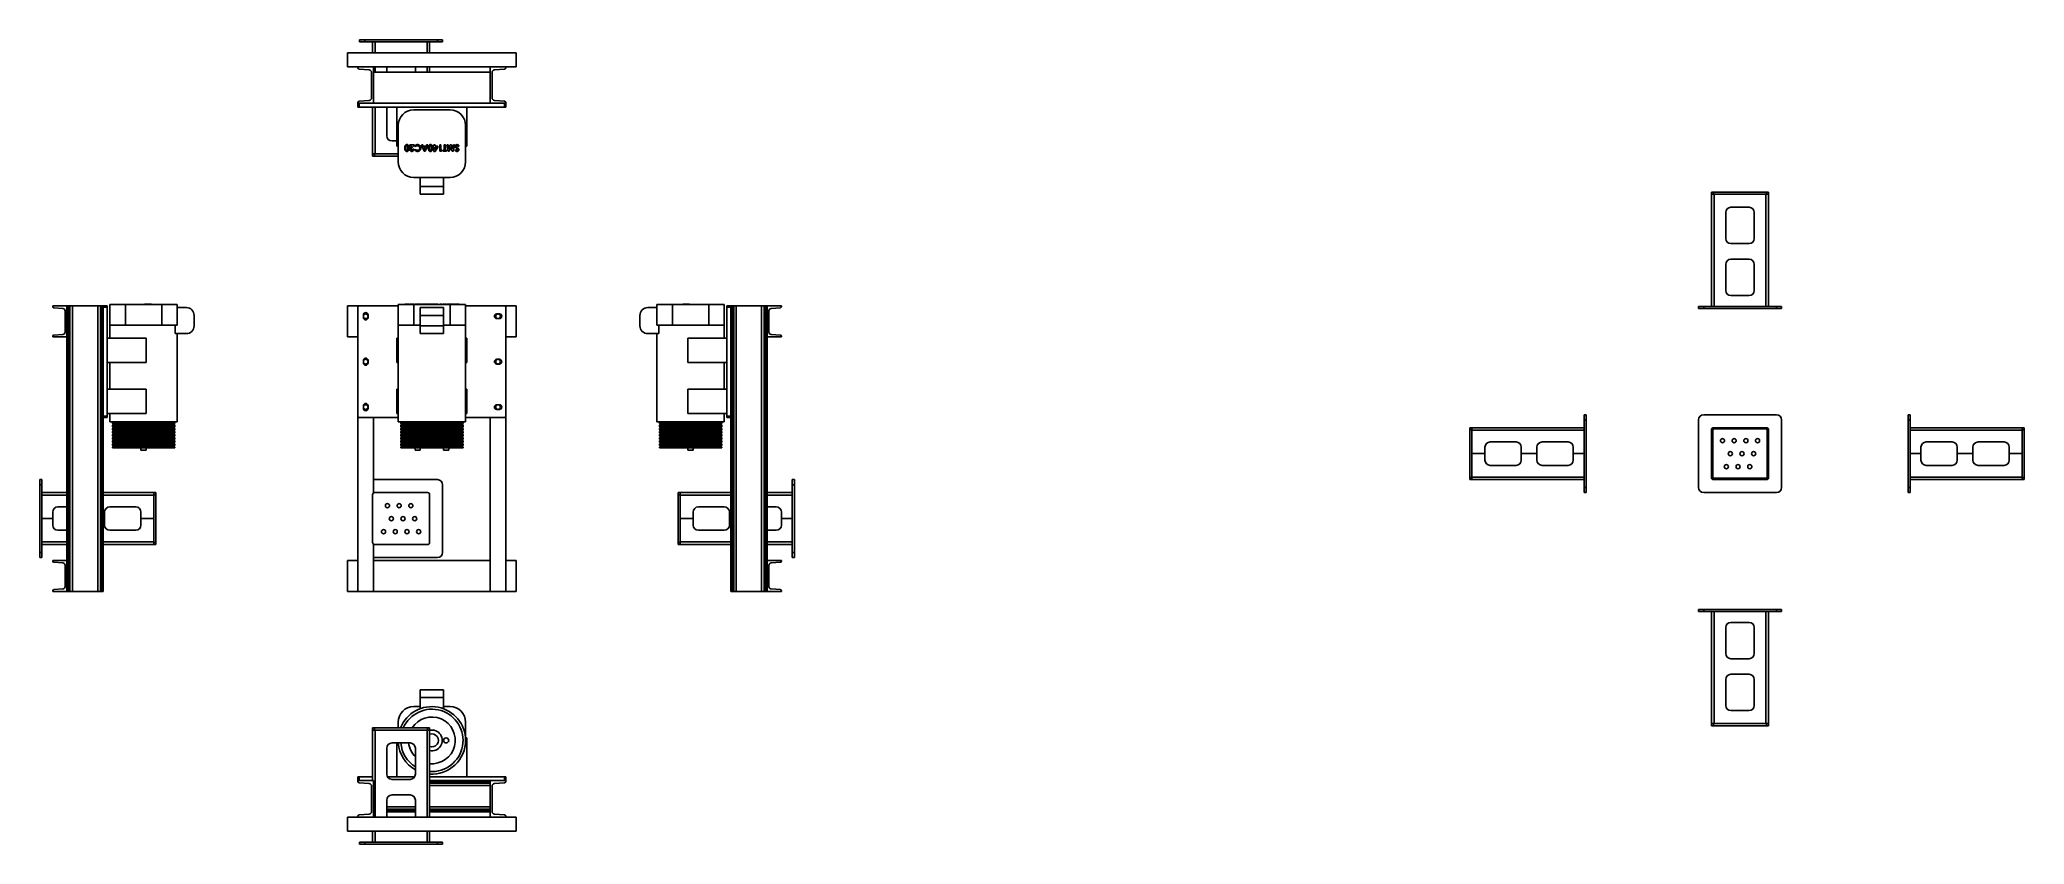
# Model space of a CAD drawing. Header units: millimetres. Extents: x -1154 to 6491, y -1176 to 1922.
import ezdxf

# ---------------------------------------------------------------- set-up
doc = ezdxf.new("R2010")
doc.units = ezdxf.units.MM

msp = doc.modelspace()

# ---------------------------------------------------------------- linework, layer by layer
at = {"color": 7, "linetype": 'Continuous', "lineweight": 25}
for p, q in [((78, 1914.2), (78, 1922.2)), ((78, 1922.2), (98, 1922.2)), ((98, 1914.2), (78, 1914.2)), ((98, 1922.2), (98, 1914.2)), ((98, 1922.2), (378, 1922.2)), ((98, 1914.2), (378, 1914.2)), ((128, 1872.2), (128, 1914.2)), ((348, 1914.2), (348, 1872.2)), ((378, 1914.2), (378, 1922.2)), ((378, 1922.2), (398, 1922.2)), ((398, 1914.2), (378, 1914.2)), ((398, 1922.2), (398, 1914.2)), ((31.6, 1817.2), (31.6, 1872.2)), ((31.6, 1872.2), (681.6, 1872.2)), ((681.6, 1817.2), (681.6, 1872.2)), ((31.6, 1817.2), (681.6, 1817.2)), ((71.6, 1817.2), (71.6, 1814.2)), ((131.6, 1817.2), (71.6, 1817.2)), ((76.2, 1809.2), (115.4, 1806.1)), ((124.6, 1796.1), (124.6, 1698.2)), ((131.6, 1677.2), (131.6, 1817.2)), ((581.6, 1797.2), (131.6, 1797.2)), ((183, 1817.2), (183, 1797.2)), ((293, 1797.2), (293, 1817.2)), ((348, 1817.2), (348, 1797.2)), ((581.6, 1817.2), (581.6, 1677.2)), ((641.6, 1817.2), (581.6, 1817.2)), ((588.6, 1698.2), (588.6, 1796.1)), ((597.8, 1806.1), (637, 1809.2)), ((641.6, 1814.2), (641.6, 1817.2)), ((115.4, 1688.3), (76.2, 1685.1)), ((637, 1685.1), (597.8, 1688.3)), ((71.6, 1680.2), (71.6, 1677.2)), ((71.6, 1662.2), (71.6, 1677.2)), ((71.6, 1677.2), (131.6, 1677.2)), ((76.6, 1662.2), (71.6, 1662.2)), ((76.6, 1677.2), (76.6, 1662.2)), ((76.6, 1677.2), (636.6, 1677.2)), ((76.6, 1662.2), (636.6, 1662.2)), ((128, 1482.2), (128, 1662.2)), ((183, 1652.2), (183, 1552.2)), ((221.6, 1512.2), (221.6, 1662.2)), ((426.6, 1652.2), (286.6, 1652.2)), ((491.6, 1512.2), (491.6, 1662.2)), ((581.6, 1677.2), (641.6, 1677.2)), ((636.6, 1662.2), (636.6, 1677.2)), ((641.6, 1662.2), (636.6, 1662.2)), ((641.6, 1677.2), (641.6, 1680.2)), ((641.6, 1677.2), (641.6, 1662.2)), ((203, 1532.2), (221.6, 1532.2)), ((226.6, 1592.2), (226.6, 1452.2)), ((486.6, 1452.2), (486.6, 1592.2)), ((128, 1474.2), (128, 1482.2)), ((128, 1482.2), (136, 1482.2)), ((136, 1474.2), (128, 1474.2)), ((136, 1482.2), (136, 1474.2)), ((226.6, 1482.2), (136, 1482.2)), ((226.6, 1474.2), (136, 1474.2)), ((138, 1482.2), (226.6, 1482.2)), ((226.6, 1512.2), (221.6, 1512.2)), ((271.6, 1513.5), (271.6, 1517.6)), ((271.6, 1517.6), (288.3, 1517.6)), ((280, 1513.5), (271.6, 1513.5)), ((277.4, 1510.5), (280, 1513.5)), ((288.3, 1515.4), (280.9, 1507.5)), ((283.2, 1501), (287.7, 1501)), ((288.3, 1517.6), (288.3, 1515.4)), ((290.5, 1497), (293.8, 1500.1)), ((293.8, 1510.2), (290.6, 1513.5)), ((326.8, 1492.6), (316.7, 1517.6)), ((316.7, 1517.6), (321.5, 1517.6)), ((321.5, 1517.6), (323.4, 1512.5)), ((323.4, 1512.5), (334.3, 1512.5)), ((332.6, 1508), (325.1, 1508)), ((325.1, 1508), (328.8, 1499.4)), ((330.9, 1492.6), (326.8, 1492.6)), ((328.8, 1499.4), (332.6, 1508)), ((341, 1517.6), (330.9, 1492.6)), ((334.3, 1512.5), (336.2, 1517.6)), ((336.2, 1517.6), (341, 1517.6)), ((362, 1508.4), (362, 1512.5)), ((362, 1512.5), (364.3, 1512.5)), ((364.3, 1508.4), (362, 1508.4)), ((364.3, 1512.5), (364.3, 1517.6)), ((364.3, 1517.6), (368.7, 1517.6)), ((364.3, 1492), (364.3, 1508.4)), ((368.9, 1492), (364.3, 1492)), ((368.7, 1517.6), (368.7, 1512.5)), ((368.7, 1512.5), (379.3, 1512.5)), ((368.7, 1508.4), (368.7, 1499.8)), ((368.7, 1499.8), (374.3, 1508.4)), ((374.3, 1508.4), (368.7, 1508.4)), ((379.3, 1508), (368.9, 1492)), ((379.3, 1512.5), (379.3, 1508)), ((386.7, 1492.6), (386.7, 1517.6)), ((386.7, 1517.6), (391.2, 1517.6)), ((393.6, 1492.6), (386.7, 1492.6)), ((391.2, 1517.6), (391.2, 1496.8)), ((391.2, 1496.8), (396.3, 1496.8)), ((396.3, 1496.8), (393.6, 1492.6)), ((399.8, 1492.6), (399.8, 1497.1)), ((399.8, 1497.1), (404.3, 1497.1)), ((413.3, 1492.6), (399.8, 1492.6)), ((404.3, 1497.1), (404.3, 1517.6)), ((404.3, 1517.6), (408.8, 1517.6)), ((408.8, 1517.6), (408.8, 1497.1)), ((408.8, 1497.1), (413.3, 1497.1)), ((413.3, 1497.1), (413.3, 1492.6)), ((419.1, 1492.6), (414.9, 1517.6)), ((414.9, 1517.6), (419.4, 1517.6)), ((423.7, 1492.6), (419.1, 1492.6)), ((419.4, 1517.6), (422.1, 1501.9)), ((422.1, 1501.9), (427.3, 1517.6)), ((429.5, 1510.1), (423.7, 1492.6)), ((427.3, 1517.6), (431.7, 1517.6)), ((435.2, 1492.6), (429.5, 1510.1)), ((431.7, 1517.6), (436.9, 1501.9)), ((439.8, 1492.6), (435.2, 1492.6)), ((436.9, 1501.9), (439.5, 1517.6)), ((439.5, 1517.6), (444.1, 1517.6)), ((444.1, 1517.6), (439.8, 1492.6)), ((446.9, 1496), (450.3, 1499.1)), ((461.7, 1513), (457.7, 1510.6)), ((491.6, 1512.2), (486.6, 1512.2)), ((286.6, 1392.2), (426.6, 1392.2)), ((311.6, 1357.2), (311.6, 1392.2)), ((401.6, 1357.2), (401.6, 1392.2)), ((311.6, 1357.2), (401.6, 1357.2)), ((311.6, 1327.2), (311.6, 1357.2)), ((401.6, 1327.2), (311.6, 1327.2)), ((401.6, 1357.2), (401.6, 1327.2)), ((5285.9, 1326.9), (5285.9, 1334.9)), ((5285.9, 1334.9), (5293.9, 1334.9)), ((5293.9, 1326.9), (5285.9, 1326.9)), ((5285.9, 894.9), (5285.9, 1326.9)), ((5293.9, 1334.9), (5293.9, 1326.9)), ((5293.9, 1334.9), (5497.9, 1334.9)), ((5293.9, 1326.9), (5497.9, 1326.9)), ((5495.9, 1326.9), (5295.9, 1326.9)), ((5497.9, 1326.9), (5497.9, 1334.9)), ((5497.9, 1334.9), (5505.9, 1334.9)), ((5505.9, 1326.9), (5497.9, 1326.9)), ((5505.9, 1334.9), (5505.9, 1326.9)), ((5505.9, 1326.9), (5505.9, 894.9)), ((5340.9, 1256.9), (5340.9, 1156.9)), ((5430.9, 1276.9), (5360.9, 1276.9)), ((5450.9, 1156.9), (5450.9, 1256.9)), ((5360.9, 1136.9), (5430.9, 1136.9)), ((5430.9, 1076.9), (5360.9, 1076.9)), ((5340.9, 1056.9), (5340.9, 956.9)), ((5450.9, 956.9), (5450.9, 1056.9)), ((5360.9, 936.9), (5430.9, 936.9)), ((-1104.2, 897.5), (-1104.2, 894.8)), ((-1049.2, 897.5), (-1104.2, 897.5)), ((-1100, 890.4), (-1064.5, 887.5)), ((-1056.2, 878.5), (-1056.2, 796.4)), ((-1049.2, 897.5), (-1046.2, 897.5)), ((-1049.2, 777.5), (-1049.2, 897.5)), ((-1046.2, 897.5), (-1046.2, -202.5)), ((-1046.2, 897.5), (-1041.2, 897.5)), ((-1041.2, 897.5), (-1041.2, -202.5)), ((-1041.2, 897.5), (-1038.1, 897.5)), ((-1038.1, 897.5), (-1038.1, -202.5)), ((-1038.1, 897.5), (-1028.1, 897.5)), ((-1028.1, 897.5), (-1028.1, -202.5)), ((-1028.1, 897.5), (-930.3, 897.5)), ((-930.3, 897.5), (-930.3, -202.5)), ((-930.3, 897.5), (-920.3, 897.5)), ((-920.3, 897.5), (-920.3, -202.5)), ((-920.3, 897.5), (-917.2, 897.5)), ((-917.2, 897.5), (-917.2, -202.5)), ((-917.2, 897.5), (-912.2, 897.5)), ((-912.2, 897.5), (-912.2, -202.5)), ((-912.2, 897.5), (-909.2, 897.5)), ((-909.2, 897.5), (-894.2, 897.5)), ((-909.2, 897.5), (-909.2, -202.5)), ((-909.2, 472.5), (-909.2, 892.5)), ((-894.2, 892.5), (-909.2, 892.5)), ((-894.2, 897.5), (-894.2, 892.5)), ((-894.2, 472.5), (-894.2, 892.5)), ((-884.2, 822.5), (-884.2, 902.5)), ((-884.2, 902.5), (-824.2, 902.5)), ((-824.2, 902.5), (-824.2, 822.5)), ((-824.2, 902.5), (-684.2, 902.5)), ((-750.3, 904.5), (-750.3, 902.5)), ((-737.2, 904.5), (-737.2, 902.5)), ((-724, 904.5), (-724, 902.5)), ((-684.2, 822.5), (-684.2, 902.5)), ((-684.2, 902.5), (-624.2, 902.5)), ((-624.2, 902.5), (-624.2, 822.5)), ((-589.2, 890.5), (-624.2, 890.5)), ((-559.2, 860.5), (-559.2, 820.5)), ((31.6, 777.5), (31.6, 897.5)), ((31.6, 897.5), (71.6, 897.5)), ((71.6, 897.5), (76.6, 897.5)), ((71.6, 897.5), (71.6, 892.5)), ((71.6, 472.5), (71.6, 892.5)), ((76.6, 897.5), (226.6, 897.5)), ((92.6, 862.5), (92.6, 852.5)), ((110.6, 852.5), (110.6, 862.5)), ((226.6, 822.5), (226.6, 902.5)), ((226.6, 902.5), (286.6, 902.5)), ((251.8, 904.5), (251.8, 902.5)), ((260.3, 904.5), (260.3, 902.5)), ((266.7, 904.5), (266.7, 902.5)), ((268.7, 904.5), (268.7, 902.5)), ((271.6, 904.5), (271.6, 902.5)), ((271.8, 904.5), (271.6, 904.5)), ((271.9, 904.5), (271.9, 902.5)), ((279.5, 904.5), (279.5, 902.5)), ((286.6, 902.5), (286.6, 822.5)), ((286.6, 902.5), (426.6, 902.5)), ((287.7, 904.5), (287.7, 902.5)), ((288.3, 904.5), (287.8, 904.5)), ((288.3, 904.5), (288.3, 902.5)), ((290.5, 904.5), (290.5, 902.5)), ((301.2, 904.5), (301.2, 902.5)), ((311.6, 890.5), (401.6, 890.5)), ((311.6, 860.5), (311.6, 890.5)), ((401.6, 860.5), (311.6, 860.5)), ((311.6, 860.5), (311.6, 820.5)), ((314.3, 904.5), (314.3, 902.5)), ((316.7, 904.5), (316.7, 902.5)), ((326.8, 904.5), (316.7, 904.5)), ((326.8, 904.5), (326.8, 902.5)), ((330.9, 904.5), (326.8, 904.5)), ((330.9, 904.5), (330.9, 902.5)), ((341, 904.5), (330.9, 904.5)), ((341, 904.5), (341, 902.5)), ((342.8, 904.5), (342.8, 902.5)), ((351.4, 904.5), (351.4, 902.5)), ((357.7, 904.5), (357.7, 902.5)), ((359.8, 904.5), (359.8, 902.5)), ((362, 904.5), (362, 902.5)), ((364.3, 904.5), (362, 904.5)), ((364.3, 904.5), (364.3, 902.5)), ((368.9, 904.5), (364.3, 904.5)), ((368.9, 904.5), (368.9, 902.5)), ((379.3, 904.5), (368.9, 904.5)), ((379.3, 904.5), (379.3, 902.5)), ((386.7, 904.5), (386.7, 902.5)), ((393.6, 904.5), (386.7, 904.5)), ((393.6, 904.5), (393.6, 902.5)), ((396.3, 904.5), (393.6, 904.5)), ((396.3, 904.5), (396.3, 902.5)), ((399.8, 904.5), (399.8, 902.5)), ((413.3, 904.5), (399.8, 904.5)), ((401.6, 890.5), (401.6, 860.5)), ((401.6, 860.5), (401.6, 820.5)), ((413.3, 904.5), (413.3, 902.5)), ((414.9, 904.5), (414.9, 902.5)), ((419.1, 904.5), (414.9, 904.5)), ((419.1, 904.5), (419.1, 902.5)), ((423.7, 904.5), (419.1, 904.5)), ((423.7, 904.5), (423.7, 902.5)), ((429.5, 904.5), (423.7, 904.5)), ((426.6, 822.5), (426.6, 902.5)), ((426.6, 902.5), (486.6, 902.5)), ((429.5, 904.5), (429.5, 902.5)), ((435.2, 904.5), (429.5, 904.5)), ((435.2, 904.5), (435.2, 902.5)), ((439.8, 904.5), (435.2, 904.5)), ((439.8, 904.5), (439.8, 902.5)), ((444.1, 904.5), (439.8, 904.5)), ((444.1, 904.5), (444.1, 902.5)), ((446.3, 904.5), (446.3, 902.5)), ((446.9, 904.5), (446.9, 902.5)), ((453.8, 904.5), (453.8, 902.5)), ((460.4, 904.5), (460.4, 902.5)), ((461.7, 904.5), (460.6, 904.5)), ((461.7, 904.5), (461.7, 902.5)), ((486.6, 902.5), (486.6, 822.5)), ((486.6, 897.5), (636.6, 897.5)), ((616.6, 866.5), (606.6, 866.5)), ((606.6, 848.5), (616.6, 848.5)), ((636.6, 897.5), (641.6, 897.5)), ((641.6, 897.5), (641.6, 892.5)), ((641.6, 897.5), (681.6, 897.5)), ((641.6, 892.5), (641.6, 472.5)), ((681.6, 777.5), (681.6, 897.5)), ((1158.1, 860.5), (1158.1, 820.5)), ((1188.1, 890.5), (1223.1, 890.5)), ((1223.1, 822.5), (1223.1, 902.5)), ((1223.1, 902.5), (1283.1, 902.5)), ((1283.1, 902.5), (1283.1, 822.5)), ((1283.1, 902.5), (1423.1, 902.5)), ((1322.9, 904.5), (1322.9, 902.5)), ((1329.3, 904.5), (1329.3, 902.5)), ((1338.1, 904.5), (1338.1, 902.5)), ((1341.5, 904.5), (1341.5, 902.5)), ((1343.9, 904.5), (1341.5, 904.5)), ((1343.9, 904.5), (1343.9, 902.5)), ((1349.2, 904.5), (1349.2, 902.5)), ((1423.1, 822.5), (1423.1, 902.5)), ((1423.1, 902.5), (1483.1, 902.5)), ((1483.1, 902.5), (1483.1, 822.5)), ((1493.1, 897.5), (1508.1, 897.5)), ((1493.1, 892.5), (1493.1, 897.5)), ((1508.1, 892.5), (1493.1, 892.5)), ((1493.1, 892.5), (1493.1, 472.5)), ((1508.1, 897.5), (1508.1, -202.5)), ((1508.1, 897.5), (1511.1, 897.5)), ((1508.1, 892.5), (1508.1, 472.5)), ((1511.1, 897.5), (1511.1, -202.5)), ((1511.1, 897.5), (1516.1, 897.5)), ((1516.1, 897.5), (1516.1, -202.5)), ((1516.1, 897.5), (1519.2, 897.5)), ((1519.2, 897.5), (1519.2, -202.5)), ((1519.2, 897.5), (1529.2, 897.5)), ((1529.2, 897.5), (1529.2, -202.5)), ((1529.2, 897.5), (1627, 897.5)), ((1627, 897.5), (1627, -202.5)), ((1627, 897.5), (1637, 897.5)), ((1637, 897.5), (1637, -202.5)), ((1637, 897.5), (1640.1, 897.5)), ((1640.1, 897.5), (1640.1, -202.5)), ((1640.1, 897.5), (1645.1, 897.5)), ((1645.1, 897.5), (1645.1, -202.5)), ((1645.1, 897.5), (1648.1, 897.5)), ((1648.1, 777.5), (1648.1, 897.5)), ((1648.1, 897.5), (1703.1, 897.5)), ((1655.1, 878.5), (1655.1, 796.4)), ((1699, 890.4), (1663.4, 887.5)), ((1703.1, 897.5), (1703.1, 894.8)), ((5235.9, 886.9), (5235.9, 894.9)), ((5235.9, 894.9), (5255.9, 894.9)), ((5255.9, 886.9), (5235.9, 886.9)), ((5255.9, 894.9), (5255.9, 886.9)), ((5535.9, 894.9), (5255.9, 894.9)), ((5535.9, 886.9), (5255.9, 886.9)), ((5535.9, 886.9), (5535.9, 894.9)), ((5535.9, 894.9), (5555.9, 894.9)), ((5555.9, 886.9), (5535.9, 886.9)), ((5555.9, 894.9), (5555.9, 886.9)), ((-1104.2, 780.1), (-1104.2, 777.5)), ((-1104.2, 777.5), (-1049.2, 777.5)), ((-1064.5, 787.5), (-1100, 784.6)), ((-1049.2, 777.5), (-1049.2, -82.5)), ((-744.2, 772.5), (-894.2, 772.5)), ((-884.2, 822.5), (-884.2, 772.5)), ((-824.2, 822.5), (-884.2, 822.5)), ((-824.2, 822.5), (-754.2, 822.5)), ((-754.2, 822.5), (-684.2, 822.5)), ((-744.2, 772.5), (-744.2, 679)), ((-624.2, 822.5), (-684.2, 822.5)), ((-632.2, 822.5), (-632.2, 790.5)), ((-589.2, 790.5), (-632.2, 790.5)), ((-624.2, 450.5), (-624.2, 790.5)), ((31.6, 777.5), (71.6, 777.5)), ((221.6, 772.5), (221.6, 679)), ((226.9, 772.5), (221.6, 772.5)), ((226.6, 822.5), (226.6, 772.5)), ((286.6, 822.5), (226.6, 822.5)), ((226.9, 679), (226.9, 772.5)), ((286.6, 822.5), (311.6, 822.5)), ((311.6, 820.5), (401.6, 820.5)), ((311.6, 790.5), (311.6, 820.5)), ((401.6, 790.5), (311.6, 790.5)), ((401.6, 822.5), (426.6, 822.5)), ((401.6, 820.5), (401.6, 790.5)), ((486.6, 822.5), (426.6, 822.5)), ((486.2, 772.5), (486.2, 679)), ((491.6, 772.5), (486.2, 772.5)), ((486.6, 772.5), (486.6, 822.5)), ((491.6, 772.5), (491.6, 679)), ((641.6, 777.5), (681.6, 777.5)), ((1188.1, 790.5), (1231.2, 790.5)), ((1283.1, 822.5), (1223.1, 822.5)), ((1223.1, 790.5), (1223.1, 450.5)), ((1231.2, 822.5), (1231.2, 790.5)), ((1283.1, 822.5), (1353.1, 822.5)), ((1343.1, 772.5), (1343.1, 679)), ((1343.1, 772.5), (1493.1, 772.5)), ((1353.1, 822.5), (1423.1, 822.5)), ((1483.1, 822.5), (1423.1, 822.5)), ((1483.1, 772.5), (1483.1, 822.5)), ((1648.1, 777.5), (1648.1, -82.5)), ((1703.1, 777.5), (1648.1, 777.5)), ((1663.4, 787.5), (1699, 784.6)), ((1703.1, 780.1), (1703.1, 777.5)), ((616.6, 691.5), (606.6, 691.5)), ((-744.2, 679), (-894.2, 679)), ((-884.2, 679), (-884.2, 576)), ((92.6, 687.5), (92.6, 677.5)), ((110.6, 677.5), (110.6, 687.5)), ((226.9, 679), (221.6, 679)), ((226.6, 679), (226.6, 576)), ((491.6, 679), (486.2, 679)), ((486.6, 576), (486.6, 679)), ((606.6, 673.5), (616.6, 673.5)), ((1343.1, 679), (1493.1, 679)), ((1483.1, 576), (1483.1, 679)), ((-744.2, 576), (-894.2, 576)), ((-744.2, 576), (-744.2, 482.5)), ((221.6, 576), (221.6, 482.5)), ((226.9, 576), (221.6, 576)), ((226.9, 482.5), (226.9, 576)), ((486.2, 576), (486.2, 482.5)), ((491.6, 576), (486.2, 576)), ((491.6, 576), (491.6, 482.5)), ((1343.1, 576), (1343.1, 482.5)), ((1343.1, 576), (1493.1, 576)), ((-909.2, 472.5), (-894.2, 472.5)), ((-894.2, 467.5), (-909.2, 467.5)), ((-744.2, 482.5), (-894.2, 482.5)), ((-894.2, 472.5), (-894.2, 467.5)), ((-884.2, 482.5), (-884.2, 450.5)), ((71.6, 472.5), (71.6, -202.5)), ((226.6, 467.5), (76.6, 467.5)), ((92.6, 512.5), (92.6, 502.5)), ((110.6, 502.5), (110.6, 512.5)), ((131.6, 467.5), (131.6, 176.9)), ((226.9, 482.5), (221.6, 482.5)), ((226.6, 482.5), (226.6, 450.5)), ((491.6, 482.5), (486.2, 482.5)), ((486.6, 450.5), (486.6, 482.5)), ((636.6, 467.5), (486.6, 467.5)), ((581.6, 467.5), (581.6, -202.5)), ((616.6, 516.5), (606.6, 516.5)), ((606.6, 498.5), (616.6, 498.5)), ((641.6, 472.5), (641.6, -202.5)), ((1343.1, 482.5), (1493.1, 482.5)), ((1483.1, 450.5), (1483.1, 482.5)), ((1493.1, 467.5), (1493.1, 472.5)), ((1493.1, 472.5), (1508.1, 472.5)), ((1508.1, 467.5), (1493.1, 467.5)), ((4795.3, 478.3), (4803.3, 478.3)), ((4795.3, 458.3), (4795.3, 478.3)), ((4803.3, 478.3), (4803.3, 458.3)), ((5535.9, 478.3), (5255.9, 478.3)), ((6043, 458.3), (6043, 478.3)), ((6043, 478.3), (6051, 478.3)), ((6051, 478.3), (6051, 458.3)), ((-624.2, 450.5), (-884.2, 450.5)), ((-874.2, 447), (-874.2, 444.2)), ((-754.2, 447), (-874.2, 447)), ((-754.2, 444.2), (-874.2, 444.2)), ((-874.2, 437.7), (-874.2, 432.2)), ((-754.2, 437.7), (-874.2, 437.7)), ((-754.2, 432.2), (-874.2, 432.2)), ((-874.2, 425.7), (-874.2, 420.2)), ((-754.2, 425.7), (-874.2, 425.7)), ((-754.2, 420.2), (-874.2, 420.2)), ((-874.2, 413.7), (-874.2, 408.2)), ((-754.2, 413.7), (-874.2, 413.7)), ((-754.2, 408.2), (-874.2, 408.2)), ((-874.2, 401.7), (-874.2, 396.2)), ((-754.2, 401.7), (-874.2, 401.7)), ((-754.2, 396.2), (-874.2, 396.2)), ((-874.2, 389.7), (-874.2, 384.2)), ((-754.2, 389.7), (-874.2, 389.7)), ((-754.2, 384.2), (-874.2, 384.2)), ((-781.7, 450.5), (-781.7, 447)), ((-634.2, 447), (-754.2, 447)), ((-634.2, 444.2), (-754.2, 444.2)), ((-634.2, 437.7), (-754.2, 437.7)), ((-634.2, 432.2), (-754.2, 432.2)), ((-634.2, 425.7), (-754.2, 425.7)), ((-634.2, 420.2), (-754.2, 420.2)), ((-634.2, 413.7), (-754.2, 413.7)), ((-634.2, 408.2), (-754.2, 408.2)), ((-634.2, 401.7), (-754.2, 401.7)), ((-634.2, 396.2), (-754.2, 396.2)), ((-634.2, 389.7), (-754.2, 389.7)), ((-634.2, 384.2), (-754.2, 384.2)), ((-726.7, 447), (-726.7, 450.5)), ((-634.2, 444.2), (-634.2, 447)), ((-634.2, 432.2), (-634.2, 437.7)), ((-634.2, 420.2), (-634.2, 425.7)), ((-634.2, 408.2), (-634.2, 413.7)), ((-634.2, 396.2), (-634.2, 401.7)), ((-634.2, 384.2), (-634.2, 389.7)), ((486.6, 450.5), (226.6, 450.5)), ((236.6, 447), (236.6, 444.2)), ((476.6, 447), (236.6, 447)), ((476.6, 444.2), (236.6, 444.2)), ((236.6, 437.7), (236.6, 432.2)), ((236.6, 437.7), (476.6, 437.7)), ((476.6, 432.2), (236.6, 432.2)), ((236.6, 425.7), (236.6, 420.2)), ((236.6, 425.7), (476.6, 425.7)), ((476.6, 420.2), (236.6, 420.2)), ((236.6, 413.7), (236.6, 408.2)), ((236.6, 413.7), (476.6, 413.7)), ((476.6, 408.2), (236.6, 408.2)), ((236.6, 401.7), (236.6, 396.2)), ((236.6, 401.7), (476.6, 401.7)), ((476.6, 396.2), (236.6, 396.2)), ((236.6, 389.7), (236.6, 384.2)), ((236.6, 389.7), (476.6, 389.7)), ((476.6, 384.2), (236.6, 384.2)), ((329.1, 450.5), (329.1, 447)), ((384.1, 447), (384.1, 450.5)), ((476.6, 444.2), (476.6, 447)), ((476.6, 432.2), (476.6, 437.7)), ((476.6, 420.2), (476.6, 425.7)), ((476.6, 408.2), (476.6, 413.7)), ((476.6, 396.2), (476.6, 401.7)), ((476.6, 384.2), (476.6, 389.7)), ((1353.1, 450.5), (1223.1, 450.5)), ((1233.1, 447), (1233.1, 444.2)), ((1473.1, 447), (1233.1, 447)), ((1473.1, 444.2), (1233.1, 444.2)), ((1233.1, 437.7), (1233.1, 432.2)), ((1473.1, 437.7), (1233.1, 437.7)), ((1473.1, 432.2), (1233.1, 432.2)), ((1233.1, 425.7), (1233.1, 420.2)), ((1473.1, 425.7), (1233.1, 425.7)), ((1473.1, 420.2), (1233.1, 420.2)), ((1233.1, 413.7), (1233.1, 408.2)), ((1473.1, 413.7), (1233.1, 413.7)), ((1473.1, 408.2), (1233.1, 408.2)), ((1233.1, 401.7), (1233.1, 396.2)), ((1473.1, 401.7), (1233.1, 401.7)), ((1473.1, 396.2), (1233.1, 396.2)), ((1233.1, 389.7), (1233.1, 384.2)), ((1473.1, 389.7), (1233.1, 389.7)), ((1473.1, 384.2), (1233.1, 384.2)), ((1325.6, 450.5), (1325.6, 447)), ((1483.1, 450.5), (1353.1, 450.5)), ((1380.6, 447), (1380.6, 450.5)), ((1473.1, 444.2), (1473.1, 447)), ((1473.1, 432.2), (1473.1, 437.7)), ((1473.1, 420.2), (1473.1, 425.7)), ((1473.1, 408.2), (1473.1, 413.7)), ((1473.1, 396.2), (1473.1, 401.7)), ((1473.1, 384.2), (1473.1, 389.7)), ((4355.3, 428.3), (4363.3, 428.3)), ((4355.3, 420.3), (4355.3, 428.3)), ((4363.3, 420.3), (4355.3, 420.3)), ((4355.3, 236.3), (4355.3, 420.3)), ((4363.3, 428.3), (4363.3, 420.3)), ((4363.3, 428.3), (4795.3, 428.3)), ((4363.3, 236.3), (4363.3, 420.3)), ((4363.3, 328.3), (4363.3, 418.3)), ((4803.3, 458.3), (4795.3, 458.3)), ((4795.3, 458.3), (4795.3, 198.3)), ((4803.3, 458.3), (4803.3, 198.3)), ((5235.9, 458.3), (5235.9, 198.3)), ((5285.9, 420.3), (5285.9, 236.3)), ((5290.9, 418.3), (5285.9, 418.3)), ((5285.9, 418.3), (5285.9, 328.3)), ((5290.9, 418.3), (5290.9, 328.3)), ((5497.9, 428.3), (5293.9, 428.3)), ((5295.9, 423.3), (5295.9, 428.3)), ((5295.9, 428.3), (5495.9, 428.3)), ((5295.9, 423.3), (5495.9, 423.3)), ((5495.9, 423.3), (5495.9, 428.3)), ((5500.9, 328.3), (5500.9, 418.3)), ((5500.9, 418.3), (5505.9, 418.3)), ((5505.9, 236.3), (5505.9, 420.3)), ((5505.9, 328.3), (5505.9, 418.3)), ((5555.9, 198.3), (5555.9, 458.3)), ((6051, 458.3), (6043, 458.3)), ((6043, 198.3), (6043, 458.3)), ((6051, 198.3), (6051, 458.3)), ((6051, 428.3), (6483, 428.3)), ((6483, 428.3), (6491, 428.3)), ((6483, 420.3), (6483, 428.3)), ((6491, 420.3), (6483, 420.3)), ((6483, 420.3), (6483, 236.3)), ((6483, 418.3), (6483, 328.3)), ((6491, 428.3), (6491, 420.3)), ((6491, 420.3), (6491, 236.3)), ((-874.2, 377.7), (-874.2, 372.2)), ((-754.2, 377.7), (-874.2, 377.7)), ((-754.2, 372.2), (-874.2, 372.2)), ((-874.2, 365.7), (-874.2, 360.2)), ((-754.2, 365.7), (-874.2, 365.7)), ((-754.2, 360.2), (-874.2, 360.2)), ((-874.2, 353.7), (-874.2, 351)), ((-754.2, 353.7), (-874.2, 353.7)), ((-754.2, 351), (-874.2, 351)), ((-764.2, 351), (-764.2, 342)), ((-744.2, 342), (-764.2, 342)), ((-634.2, 377.7), (-754.2, 377.7)), ((-634.2, 372.2), (-754.2, 372.2)), ((-634.2, 365.7), (-754.2, 365.7)), ((-634.2, 360.2), (-754.2, 360.2)), ((-634.2, 353.7), (-754.2, 353.7)), ((-634.2, 351), (-754.2, 351)), ((-744.2, 342), (-744.2, 351)), ((-634.2, 372.2), (-634.2, 377.7)), ((-634.2, 360.2), (-634.2, 365.7)), ((-634.2, 351), (-634.2, 353.7)), ((236.6, 377.7), (236.6, 372.2)), ((236.6, 377.7), (476.6, 377.7)), ((476.6, 372.2), (236.6, 372.2)), ((236.6, 365.7), (236.6, 360.2)), ((236.6, 365.7), (476.6, 365.7)), ((236.6, 360.2), (476.6, 360.2)), ((236.6, 353.7), (236.6, 351)), ((236.6, 353.7), (476.6, 353.7)), ((476.6, 351), (236.6, 351)), ((291.6, 351), (291.6, 342)), ((311.6, 342), (291.6, 342)), ((311.6, 342), (311.6, 351)), ((401.6, 351), (401.6, 342)), ((421.6, 342), (401.6, 342)), ((421.6, 342), (421.6, 351)), ((476.6, 372.2), (476.6, 377.7)), ((476.6, 360.2), (476.6, 365.7)), ((476.6, 351), (476.6, 353.7)), ((1233.1, 377.7), (1233.1, 372.2)), ((1473.1, 377.7), (1233.1, 377.7)), ((1473.1, 372.2), (1233.1, 372.2)), ((1233.1, 365.7), (1233.1, 360.2)), ((1473.1, 365.7), (1233.1, 365.7)), ((1473.1, 360.2), (1233.1, 360.2)), ((1233.1, 353.7), (1233.1, 351)), ((1473.1, 353.7), (1233.1, 353.7)), ((1473.1, 351), (1233.1, 351)), ((1343.1, 351), (1343.1, 342)), ((1353.1, 342), (1343.1, 342)), ((1363.1, 342), (1353.1, 342)), ((1363.1, 342), (1363.1, 351)), ((1473.1, 372.2), (1473.1, 377.7)), ((1473.1, 360.2), (1473.1, 365.7)), ((1473.1, 351), (1473.1, 353.7)), ((4413.3, 328.3), (4363.3, 328.3)), ((4363.3, 238.3), (4363.3, 328.3)), ((4413.3, 328.3), (4413.3, 353.3)), ((4413.3, 328.3), (4413.3, 303.3)), ((4433.3, 373.3), (4533.3, 373.3)), ((4553.3, 353.3), (4553.3, 328.3)), ((4613.3, 328.3), (4553.3, 328.3)), ((4553.3, 303.3), (4553.3, 328.3)), ((4613.3, 328.3), (4613.3, 353.3)), ((4613.3, 328.3), (4613.3, 303.3)), ((4633.3, 373.3), (4733.3, 373.3)), ((4753.3, 353.3), (4753.3, 328.3)), ((4795.3, 328.3), (4753.3, 328.3)), ((4753.3, 303.3), (4753.3, 328.3)), ((5285.9, 328.3), (5290.9, 328.3)), ((5285.9, 328.3), (5285.9, 238.3)), ((5290.9, 328.3), (5290.9, 238.3)), ((5505.9, 328.3), (5500.9, 328.3)), ((5500.9, 238.3), (5500.9, 328.3)), ((5505.9, 238.3), (5505.9, 328.3)), ((6093, 328.3), (6051, 328.3)), ((6093, 353.3), (6093, 328.3)), ((6093, 303.3), (6093, 328.3)), ((6213, 373.3), (6113, 373.3)), ((6233, 328.3), (6233, 353.3)), ((6293, 328.3), (6233, 328.3)), ((6233, 328.3), (6233, 303.3)), ((6293, 353.3), (6293, 328.3)), ((6293, 303.3), (6293, 328.3)), ((6413, 373.3), (6313, 373.3)), ((6433, 328.3), (6433, 353.3)), ((6483, 328.3), (6433, 328.3)), ((6433, 328.3), (6433, 303.3)), ((6483, 328.3), (6483, 238.3)), ((4355.3, 236.3), (4363.3, 236.3)), ((4355.3, 228.3), (4355.3, 236.3)), ((4363.3, 236.3), (4363.3, 228.3)), ((4433.3, 283.3), (4533.3, 283.3)), ((4633.3, 283.3), (4733.3, 283.3)), ((5290.9, 238.3), (5285.9, 238.3)), ((5295.9, 233.3), (5295.9, 228.3)), ((5495.9, 233.3), (5295.9, 233.3)), ((5495.9, 233.3), (5495.9, 228.3)), ((5500.9, 238.3), (5505.9, 238.3)), ((6213, 283.3), (6113, 283.3)), ((6413, 283.3), (6313, 283.3)), ((6483, 236.3), (6491, 236.3)), ((6483, 228.3), (6483, 236.3)), ((6491, 236.3), (6491, 228.3)), ((-1154.2, 208.2), (-1154.2, 228.2)), ((-1154.2, 228.2), (-1146.2, 228.2)), ((-1154.2, -51.8), (-1154.2, 208.2)), ((-1146.2, 208.2), (-1154.2, 208.2)), ((-1146.2, 228.2), (-1146.2, 208.2)), ((-1146.2, -51.8), (-1146.2, 208.2)), ((-1146.2, 178.2), (-1049.2, 178.2)), ((-909.2, 178.2), (-714.2, 178.2)), ((-714.2, 178.2), (-706.2, 178.2)), ((-714.2, 170.2), (-714.2, 178.2)), ((-714.2, 170.2), (-714.2, -13.8)), ((-706.2, 170.2), (-714.2, 170.2)), ((-714.2, 168.2), (-714.2, 78.2)), ((-706.2, 178.2), (-706.2, 170.2)), ((-706.2, 170.2), (-706.2, -13.8)), ((128, 170.2), (128, -13.8)), ((131.6, 228.2), (378, 228.2)), ((340, 178.2), (136, 178.2)), ((348, -13.8), (348, 170.2)), ((398, 208.2), (398, -51.8)), ((1305.1, 178.2), (1313.1, 178.2)), ((1305.1, 170.2), (1305.1, 178.2)), ((1305.1, -13.8), (1305.1, 170.2)), ((1313.1, 170.2), (1305.1, 170.2)), ((1313.1, 178.2), (1313.1, 170.2)), ((1313.1, 178.2), (1508.1, 178.2)), ((1313.1, -13.8), (1313.1, 170.2)), ((1313.1, 78.2), (1313.1, 168.2)), ((1648.1, 178.2), (1745.1, 178.2)), ((1745.1, 228.2), (1753.1, 228.2)), ((1745.1, 208.2), (1745.1, 228.2)), ((1745.1, 208.2), (1745.1, -51.8)), ((1753.1, 208.2), (1745.1, 208.2)), ((1753.1, 228.2), (1753.1, 208.2)), ((1753.1, 208.2), (1753.1, -51.8)), ((4363.3, 228.3), (4355.3, 228.3)), ((4795.3, 228.3), (4363.3, 228.3)), ((4795.3, 198.3), (4803.3, 198.3)), ((4795.3, 178.3), (4795.3, 198.3)), ((4803.3, 178.3), (4795.3, 178.3)), ((4803.3, 198.3), (4803.3, 178.3)), ((5255.9, 178.3), (5535.9, 178.3)), ((5293.9, 228.3), (5497.9, 228.3)), ((5495.9, 228.3), (5295.9, 228.3)), ((6043, 198.3), (6051, 198.3)), ((6043, 178.3), (6043, 198.3)), ((6051, 178.3), (6043, 178.3)), ((6483, 228.3), (6051, 228.3)), ((6051, 198.3), (6051, 178.3)), ((6491, 228.3), (6483, 228.3)), ((-1146.2, 78.2), (-1104.2, 78.2)), ((-1104.2, 103.2), (-1104.2, 78.2)), ((-1104.2, 53.2), (-1104.2, 78.2)), ((-1049.2, 123.2), (-1084.2, 123.2)), ((-909.2, 78.2), (-904.2, 78.2)), ((-904.2, 103.2), (-904.2, 78.2)), ((-904.2, 53.2), (-904.2, 78.2)), ((-784.2, 123.2), (-884.2, 123.2)), ((-764.2, 78.2), (-764.2, 103.2)), ((-764.2, 78.2), (-764.2, 53.2)), ((-764.2, 78.2), (-714.2, 78.2)), ((-714.2, 78.2), (-714.2, -11.8)), ((1313.1, -11.8), (1313.1, 78.2)), ((1313.1, 78.2), (1363.1, 78.2)), ((1363.1, 78.2), (1363.1, 103.2)), ((1363.1, 78.2), (1363.1, 53.2)), ((1383.1, 123.2), (1483.1, 123.2)), ((1503.1, 103.2), (1503.1, 78.2)), ((1503.1, 53.2), (1503.1, 78.2)), ((1503.1, 78.2), (1508.1, 78.2)), ((1648.1, 123.2), (1683.1, 123.2)), ((1703.1, 103.2), (1703.1, 78.2)), ((1703.1, 78.2), (1745.1, 78.2)), ((1703.1, 53.2), (1703.1, 78.2)), ((-1049.2, 33.2), (-1084.2, 33.2)), ((-784.2, 33.2), (-884.2, 33.2)), ((1383.1, 33.2), (1483.1, 33.2)), ((1648.1, 33.2), (1683.1, 33.2)), ((-1154.2, -51.8), (-1146.2, -51.8)), ((-1154.2, -71.8), (-1154.2, -51.8)), ((-1146.2, -71.8), (-1154.2, -71.8)), ((-1049.2, -21.8), (-1146.2, -21.8)), ((-1146.2, -51.8), (-1146.2, -71.8)), ((-714.2, -21.8), (-909.2, -21.8)), ((-714.2, -13.8), (-706.2, -13.8)), ((-714.2, -21.8), (-714.2, -13.8)), ((-706.2, -21.8), (-714.2, -21.8)), ((-706.2, -13.8), (-706.2, -21.8)), ((131.6, -20.4), (131.6, -202.5)), ((378, -71.8), (131.6, -71.8)), ((136, -21.8), (340, -21.8)), ((1305.1, -13.8), (1313.1, -13.8)), ((1305.1, -21.8), (1305.1, -13.8)), ((1313.1, -21.8), (1305.1, -21.8)), ((1313.1, -13.8), (1313.1, -21.8)), ((1508.1, -21.8), (1313.1, -21.8)), ((1745.1, -21.8), (1648.1, -21.8)), ((1745.1, -51.8), (1753.1, -51.8)), ((1745.1, -71.8), (1745.1, -51.8)), ((1753.1, -71.8), (1745.1, -71.8)), ((1753.1, -51.8), (1753.1, -71.8)), ((-1104.2, -85.2), (-1104.2, -82.5)), ((-1104.2, -82.5), (-1049.2, -82.5)), ((-1064.5, -92.5), (-1100, -89.6)), ((-1056.2, -183.6), (-1056.2, -101.5)), ((-1049.2, -82.5), (-1049.2, -202.5)), ((71.6, -82.5), (31.6, -82.5)), ((31.6, -82.5), (31.6, -202.5)), ((581.6, -82.5), (131.6, -82.5)), ((681.6, -82.5), (641.6, -82.5)), ((681.6, -82.5), (681.6, -202.5)), ((1648.1, -82.5), (1648.1, -202.5)), ((1703.1, -82.5), (1648.1, -82.5)), ((1655.1, -183.6), (1655.1, -101.5)), ((1663.4, -92.5), (1699, -89.6)), ((1703.1, -85.2), (1703.1, -82.5)), ((-1104.2, -202.5), (-1104.2, -199.9)), ((-1049.2, -202.5), (-1104.2, -202.5)), ((-1100, -195.4), (-1064.5, -192.5)), ((-1049.2, -202.5), (-1046.2, -202.5)), ((-1046.2, -202.5), (-1041.2, -202.5)), ((-1041.2, -202.5), (-1038.1, -202.5)), ((-1038.1, -202.5), (-1028.1, -202.5)), ((-1028.1, -202.5), (-930.3, -202.5)), ((-930.3, -202.5), (-920.3, -202.5)), ((-920.3, -202.5), (-917.2, -202.5)), ((-917.2, -202.5), (-912.2, -202.5)), ((-912.2, -202.5), (-909.2, -202.5)), ((71.6, -202.5), (31.6, -202.5)), ((71.6, -202.5), (131.6, -202.5)), ((581.6, -202.5), (131.6, -202.5)), ((581.6, -202.5), (641.6, -202.5)), ((681.6, -202.5), (641.6, -202.5)), ((1508.1, -202.5), (1511.1, -202.5)), ((1511.1, -202.5), (1516.1, -202.5)), ((1516.1, -202.5), (1519.2, -202.5)), ((1519.2, -202.5), (1529.2, -202.5)), ((1529.2, -202.5), (1627, -202.5)), ((1627, -202.5), (1637, -202.5)), ((1637, -202.5), (1640.1, -202.5)), ((1640.1, -202.5), (1645.1, -202.5)), ((1645.1, -202.5), (1648.1, -202.5)), ((1648.1, -202.5), (1703.1, -202.5)), ((1699, -195.4), (1663.4, -192.5)), ((1703.1, -202.5), (1703.1, -199.9)), ((5235.9, -279.2), (5235.9, -271.2)), ((5235.9, -271.2), (5255.9, -271.2)), ((5255.9, -279.2), (5235.9, -279.2)), ((5255.9, -271.2), (5255.9, -279.2)), ((5255.9, -271.2), (5535.9, -271.2)), ((5255.9, -279.2), (5535.9, -279.2)), ((5285.9, -711.2), (5285.9, -279.2)), ((5505.9, -279.2), (5505.9, -711.2)), ((5535.9, -279.2), (5535.9, -271.2)), ((5535.9, -271.2), (5555.9, -271.2)), ((5555.9, -279.2), (5535.9, -279.2)), ((5555.9, -271.2), (5555.9, -279.2)), ((5340.9, -341.2), (5340.9, -441.2)), ((5430.9, -321.2), (5360.9, -321.2)), ((5450.9, -441.2), (5450.9, -341.2)), ((5360.9, -461.2), (5430.9, -461.2)), ((5430.9, -521.2), (5360.9, -521.2)), ((311.6, -580.8), (401.6, -580.8)), ((311.6, -610.8), (311.6, -580.8)), ((401.6, -610.8), (311.6, -610.8)), ((311.6, -610.8), (311.6, -653.9)), ((401.6, -580.8), (401.6, -610.8)), ((401.6, -610.8), (401.6, -653.9)), ((5340.9, -541.2), (5340.9, -641.2)), ((5450.9, -641.2), (5450.9, -541.2)), ((286.6, -645.8), (311.6, -645.8)), ((401.6, -645.8), (426.6, -645.8)), ((5360.9, -661.2), (5430.9, -661.2)), ((128, -735.8), (128, -727.8)), ((128, -727.8), (136, -727.8)), ((136, -735.8), (128, -735.8)), ((128, -930.8), (128, -735.8)), ((136, -727.8), (136, -735.8)), ((136, -727.8), (340, -727.8)), ((136, -735.8), (340, -735.8)), ((338, -735.8), (138, -735.8)), ((226.6, -727.8), (226.6, -705.8)), ((340, -735.8), (340, -727.8)), ((340, -727.8), (348, -727.8)), ((348, -735.8), (340, -735.8)), ((348, -727.8), (348, -735.8)), ((348, -735.8), (348, -1070.8)), ((486.6, -705.8), (486.6, -765.8)), ((5285.9, -719.2), (5285.9, -711.2)), ((5285.9, -711.2), (5293.9, -711.2)), ((5293.9, -719.2), (5285.9, -719.2)), ((5293.9, -711.2), (5293.9, -719.2)), ((5497.9, -711.2), (5293.9, -711.2)), ((5497.9, -719.2), (5293.9, -719.2)), ((5295.9, -711.2), (5495.9, -711.2)), ((5497.9, -719.2), (5497.9, -711.2)), ((5497.9, -711.2), (5505.9, -711.2)), ((5505.9, -719.2), (5497.9, -719.2)), ((5505.9, -711.2), (5505.9, -719.2)), ((183, -805.8), (183, -905.8)), ((273, -785.8), (203, -785.8)), ((221.6, -785.8), (221.6, -915.8)), ((293, -905.8), (293, -805.8)), ((491.6, -765.8), (486.2, -765.8)), ((491.6, -765.8), (491.6, -915.8)), ((71.6, -930.8), (71.6, -915.8)), ((71.6, -915.8), (76.6, -915.8)), ((76.6, -915.8), (76.6, -930.8)), ((128, -915.8), (76.6, -915.8)), ((290.3, -915.8), (185.7, -915.8)), ((636.6, -915.8), (348, -915.8)), ((636.6, -930.8), (636.6, -915.8)), ((636.6, -915.8), (641.6, -915.8)), ((641.6, -915.8), (641.6, -930.8)), ((71.6, -933.8), (71.6, -930.8)), ((71.6, -930.8), (131.6, -930.8)), ((115.4, -941.9), (76.2, -938.8)), ((124.6, -1049.7), (124.6, -951.9)), ((131.6, -930.8), (131.6, -1070.8)), ((203, -925.8), (273, -925.8)), ((273, -985.8), (203, -985.8)), ((581.6, -930.8), (348, -930.8)), ((581.6, -1070.8), (581.6, -930.8)), ((581.6, -930.8), (641.6, -930.8)), ((588.6, -951.9), (588.6, -1049.7)), ((637, -938.8), (597.8, -941.9)), ((641.6, -930.8), (641.6, -933.8)), ((71.6, -1070.8), (71.6, -1067.8)), ((76.2, -1062.9), (115.4, -1059.7)), ((183, -1005.8), (183, -1070.8)), ((293, -1050.8), (183, -1050.8)), ((293, -1070.8), (293, -1005.8)), ((581.6, -1050.8), (348, -1050.8)), ((597.8, -1059.7), (637, -1062.9)), ((641.6, -1067.8), (641.6, -1070.8)), ((681.6, -1070.8), (31.6, -1070.8)), ((31.6, -1070.8), (31.6, -1125.8)), ((681.6, -1125.8), (31.6, -1125.8)), ((131.6, -1070.8), (71.6, -1070.8)), ((128, -1167.8), (128, -1125.8)), ((348, -1125.8), (348, -1167.8)), ((641.6, -1070.8), (581.6, -1070.8)), ((681.6, -1070.8), (681.6, -1125.8)), ((78, -1175.8), (78, -1167.8)), ((78, -1167.8), (98, -1167.8)), ((98, -1175.8), (78, -1175.8)), ((98, -1167.8), (98, -1175.8)), ((378, -1167.8), (98, -1167.8)), ((378, -1175.8), (98, -1175.8)), ((378, -1175.8), (378, -1167.8)), ((378, -1167.8), (398, -1167.8)), ((398, -1175.8), (378, -1175.8)), ((398, -1167.8), (398, -1175.8))]:
    msp.add_line(p, q, dxfattribs=at)
at = {"color": 8, "linetype": 'Continuous', "lineweight": 25}
for p, q in [((138, 1914.2), (138, 1872.2)), ((338, 1872.2), (338, 1914.2)), ((138, 1817.2), (138, 1797.2)), ((338, 1797.2), (338, 1817.2)), ((138, 1662.2), (138, 1482.2)), ((5295.9, 1326.9), (5295.9, 894.9)), ((5495.9, 894.9), (5495.9, 1326.9)), ((4795.3, 418.3), (4363.3, 418.3)), ((6483, 418.3), (6051, 418.3)), ((4363.3, 238.3), (4795.3, 238.3)), ((6051, 238.3), (6483, 238.3)), ((-1049.2, 168.2), (-1146.2, 168.2)), ((-714.2, 168.2), (-909.2, 168.2)), ((1508.1, 168.2), (1313.1, 168.2)), ((1745.1, 168.2), (1648.1, 168.2)), ((-1146.2, -11.8), (-1049.2, -11.8)), ((-909.2, -11.8), (-714.2, -11.8)), ((1313.1, -11.8), (1508.1, -11.8)), ((1648.1, -11.8), (1745.1, -11.8)), ((5295.9, -279.2), (5295.9, -711.2)), ((5495.9, -711.2), (5495.9, -279.2)), ((138, -735.8), (138, -1070.8)), ((338, -1070.8), (338, -735.8)), ((581.6, -933.5), (348, -933.5)), ((581.6, -938), (348, -938)), ((581.6, -940.8), (348, -940.8)), ((581.6, -949.8), (348, -949.8)), ((293, -1031.9), (183, -1031.9)), ((293, -1040.8), (183, -1040.8)), ((293, -1043.7), (183, -1043.7)), ((293, -1048.2), (183, -1048.2)), ((581.6, -1031.9), (348, -1031.9)), ((581.6, -1040.8), (348, -1040.8)), ((581.6, -1043.7), (348, -1043.7)), ((581.6, -1048.2), (348, -1048.2)), ((138, -1125.8), (138, -1167.8)), ((338, -1167.8), (338, -1125.8))]:
    msp.add_line(p, q, dxfattribs=at)
at = {"color": 7, "linetype": 'Continuous', "lineweight": 25}
for centre, radius in [((101.6, 857.5), 9), ((611.6, 857.5), 9), ((101.6, 682.5), 9), ((611.6, 682.5), 9), ((101.6, 507.5), 9), ((611.6, 507.5), 9), ((5328.4, 378.3), 8), ((5373.4, 378.3), 8), ((5418.4, 378.3), 8), ((5463.4, 378.3), 8), ((5358.4, 328.3), 8), ((5403.4, 328.3), 8), ((5448.4, 328.3), 8), ((5343.4, 278.3), 8), ((5388.4, 278.3), 8), ((5433.4, 278.3), 8), ((185.5, 128.2), 8), ((200.5, 78.2), 8), ((230.5, 128.2), 8), ((245.5, 78.2), 8), ((275.5, 128.2), 8), ((290.5, 78.2), 8), ((170.5, 28.2), 8), ((215.5, 28.2), 8), ((260.5, 28.2), 8), ((305.5, 28.2), 8), ((411.6, -775.8), 10)]:
    msp.add_circle(centre, radius, dxfattribs=at)
for centre, radius, start, end in [((76.6, 1814.2), 5, 180, 265.426), ((114.6, 1796.1), 10, 0, 85.426), ((598.6, 1796.1), 10, 94.574, 180), ((636.6, 1814.2), 5, 274.574, 0), ((76.6, 1680.2), 5, 94.574, 180), ((114.6, 1698.2), 10, 274.574, 0), ((598.6, 1698.2), 10, 180, 265.426), ((636.6, 1680.2), 5, 0, 85.426), ((203, 1652.2), 20, 150, 180), ((286.6, 1592.2), 60, 90, 180), ((426.6, 1592.2), 60, 360, 90), ((203, 1552.2), 20, 180, 270), ((286.6, 1452.2), 60, 180, 270), ((426.6, 1452.2), 60, 270, 360), ((5360.9, 1256.9), 20, 90, 180), ((5430.9, 1256.9), 20, 0, 90), ((5360.9, 1156.9), 20, 180, 270), ((5430.9, 1156.9), 20, 270, 0), ((5360.9, 1056.9), 20, 90, 180), ((5430.9, 1056.9), 20, 0, 90), ((5360.9, 956.9), 20, 180, 270), ((5430.9, 956.9), 20, 270, 0), ((-1099.7, 894.8), 4.5, 180, 265.426), ((-1065.2, 878.5), 9, 0, 85.426), ((-589.2, 860.5), 30, 360, 90), ((76.6, 892.5), 5, 90, 180), ((101.6, 862.5), 9, 0, 180), ((101.6, 852.5), 9, 180, 0), ((606.6, 857.5), 9, 90, 270), ((616.6, 857.5), 9, 270, 90), ((636.6, 892.5), 5, 0, 90), ((1188.1, 860.5), 30, 90, 180), ((1664.1, 878.5), 9, 94.574, 180), ((1698.6, 894.8), 4.5, 274.574, 0), ((-1099.7, 780.1), 4.5, 94.574, 180), ((-1065.2, 796.4), 9, 274.574, 0), ((-589.2, 820.5), 30, 270, 360), ((1188.1, 820.5), 30, 180, 270), ((1664.1, 796.4), 9, 180, 265.426), ((1698.6, 780.1), 4.5, 0, 85.426), ((101.6, 687.5), 9, 0, 180), ((606.6, 682.5), 9, 90, 270), ((616.6, 682.5), 9, 270, 90), ((101.6, 677.5), 9, 180, 0), ((76.6, 472.5), 5, 180, 270), ((101.6, 512.5), 9, 0, 180), ((101.6, 502.5), 9, 180, 0), ((606.6, 507.5), 9, 90, 270), ((616.6, 507.5), 9, 270, 90), ((636.6, 472.5), 5, 270, 0), ((5255.9, 458.3), 20, 90, 180), ((5535.9, 458.3), 20, 0, 90), ((-874.2, 441), 3.25, 270, 90), ((-874.2, 429), 3.25, 270, 90), ((-874.2, 417), 3.25, 270, 90), ((-874.2, 405), 3.25, 270, 90), ((-874.2, 393), 3.25, 270, 90), ((-874.2, 381), 3.25, 270, 90), ((-634.2, 441), 3.25, 90, 270), ((-634.2, 429), 3.25, 90, 270), ((-634.2, 417), 3.25, 90, 270), ((-634.2, 405), 3.25, 90, 270), ((-634.2, 393), 3.25, 90, 270), ((-634.2, 381), 3.25, 90, 270), ((236.6, 441), 3.25, 270, 90), ((236.6, 429), 3.25, 270, 90), ((236.6, 417), 3.25, 270, 90), ((236.6, 405), 3.25, 270, 90), ((236.6, 393), 3.25, 270, 90), ((236.6, 381), 3.25, 270, 90), ((476.6, 441), 3.25, 90, 270), ((476.6, 429), 3.25, 90, 270), ((476.6, 417), 3.25, 90, 270), ((476.6, 405), 3.25, 90, 270), ((476.6, 393), 3.25, 90, 270), ((476.6, 381), 3.25, 90, 270), ((1233.1, 441), 3.25, 270, 90), ((1233.1, 429), 3.25, 270, 90), ((1233.1, 417), 3.25, 270, 90), ((1233.1, 405), 3.25, 270, 90), ((1233.1, 393), 3.25, 270, 90), ((1233.1, 381), 3.25, 270, 90), ((1473.1, 441), 3.25, 90, 270), ((1473.1, 429), 3.25, 90, 270), ((1473.1, 417), 3.25, 90, 270), ((1473.1, 405), 3.25, 90, 270), ((1473.1, 393), 3.25, 90, 270), ((1473.1, 381), 3.25, 90, 270), ((5293.9, 420.3), 8, 90, 180), ((5295.9, 418.3), 10, 90, 180), ((5295.9, 418.3), 5, 90, 180), ((5495.9, 418.3), 10, 0, 90), ((5495.9, 418.3), 5, 0, 90), ((5497.9, 420.3), 8, 0, 90), ((-874.2, 369), 3.25, 270, 90), ((-874.2, 357), 3.25, 270, 90), ((-634.2, 369), 3.25, 90, 270), ((-634.2, 357), 3.25, 90, 270), ((236.6, 369), 3.25, 270, 90), ((236.6, 357), 3.25, 270, 90), ((476.6, 369), 3.25, 90, 270), ((476.6, 357), 3.25, 90, 270), ((1233.1, 369), 3.25, 270, 90), ((1233.1, 357), 3.25, 270, 90), ((1473.1, 369), 3.25, 90, 270), ((1473.1, 357), 3.25, 90, 270), ((4433.3, 353.3), 20, 90, 180), ((4533.3, 353.3), 20, 0, 90), ((4633.3, 353.3), 20, 90, 180), ((4733.3, 353.3), 20, 0, 90), ((6113, 353.3), 20, 90, 180), ((6213, 353.3), 20, 0, 90), ((6313, 353.3), 20, 90, 180), ((6413, 353.3), 20, 0, 90), ((4433.3, 303.3), 20, 180, 270), ((4533.3, 303.3), 20, 270, 0), ((4633.3, 303.3), 20, 180, 270), ((4733.3, 303.3), 20, 270, 0), ((5295.9, 238.3), 10, 180, 270), ((5293.9, 236.3), 8, 180, 270), ((5295.9, 238.3), 5, 180, 270), ((5495.9, 238.3), 5, 270, 360), ((5495.9, 238.3), 10, 270, 0), ((5497.9, 236.3), 8, 270, 0), ((6113, 303.3), 20, 180, 270), ((6213, 303.3), 20, 270, 0), ((6313, 303.3), 20, 180, 270), ((6413, 303.3), 20, 270, 0), ((136, 170.2), 8, 90, 180), ((340, 170.2), 8, 360, 90), ((378, 208.2), 20, 0, 90), ((5255.9, 198.3), 20, 180, 270), ((5535.9, 198.3), 20, 270, 0), ((-1084.2, 103.2), 20, 90, 180), ((-884.2, 103.2), 20, 90, 180), ((-784.2, 103.2), 20, 0, 90), ((1383.1, 103.2), 20, 90, 180), ((1483.1, 103.2), 20, 0, 90), ((1683.1, 103.2), 20, 0, 90), ((-1084.2, 53.2), 20, 180, 270), ((-884.2, 53.2), 20, 180, 270), ((-784.2, 53.2), 20, 270, 0), ((1383.1, 53.2), 20, 180, 270), ((1483.1, 53.2), 20, 270, 0), ((1683.1, 53.2), 20, 270, 0), ((136, -13.8), 8, 180, 270), ((340, -13.8), 8, 270, 360), ((378, -51.8), 20, 270, 0), ((-1099.7, -85.2), 4.5, 180, 265.426), ((-1065.2, -101.5), 9, 360, 85.426), ((1664.1, -101.5), 9, 94.574, 180), ((1698.6, -85.2), 4.5, 274.574, 0), ((-1099.7, -199.9), 4.5, 94.574, 180), ((-1065.2, -183.6), 9, 274.574, 0), ((1664.1, -183.6), 9, 180, 265.426), ((1698.6, -199.9), 4.5, 0, 85.426), ((5360.9, -341.2), 20, 90, 180), ((5430.9, -341.2), 20, 0, 90), ((5360.9, -441.2), 20, 180, 270), ((5430.9, -441.2), 20, 270, 0), ((5360.9, -541.2), 20, 90, 180), ((5430.9, -541.2), 20, 0, 90), ((286.6, -705.8), 60, 90, 180), ((356.6, -775.8), 130, 0, 158.33182), ((356.6, -775.8), 120, 265.90668, 156.42182), ((356.6, -775.8), 90, 264.53861, 147.76905), ((426.6, -705.8), 60, 0, 90), ((5360.9, -641.2), 20, 180, 270), ((5430.9, -641.2), 20, 270, 0), ((356.6, -775.8), 40, 257.6347, 102.3653), ((356.6, -775.8), 25, 249.96281, 110.03719), ((203, -805.8), 20, 90, 180), ((356.6, -775.8), 130, 184.41173, 240.72727), ((356.6, -775.8), 120, 184.78019, 238.01383), ((356.6, -775.8), 90, 186.37937, 225.06646), ((273, -805.8), 20, 0, 90), ((356.6, -775.8), 130, 266.22202, 0), ((203, -905.8), 20, 180, 270), ((273, -905.8), 20, 270, 0), ((76.6, -933.8), 5, 180, 265.426), ((114.6, -951.9), 10, 360, 85.426), ((203, -1005.8), 20, 90, 180), ((273, -1005.8), 20, 0, 90), ((598.6, -951.9), 10, 94.574, 180), ((636.6, -933.8), 5, 274.574, 0), ((76.6, -1067.8), 5, 94.574, 180), ((114.6, -1049.7), 10, 274.574, 0), ((598.6, -1049.7), 10, 180, 265.426), ((636.6, -1067.8), 5, 0, 85.426)]:
    msp.add_arc(centre, radius, start, end, dxfattribs=at)
for centre in [(-919.2, 857.5), (1518.1, 857.5), (-919.2, 682.5), (1518.1, 682.5), (-919.2, 507.5), (1518.1, 507.5)]:
    msp.add_ellipse(centre, major_axis=(0, 9), ratio=0.080001, dxfattribs=at)
for points, knots in [([(251.8, 1505.2), (251.8, 1506.1), (251.8, 1508.1), (252.2, 1511), (253, 1513.6), (254.3, 1515.8), (255.9, 1517.3), (258, 1518.2), (259.5, 1518.2), (260.2, 1518.3)], [0, 0, 0, 0, 0.166977, 0.333891, 0.50054, 0.625556, 0.750295, 0.875009, 1, 1, 1, 1]), ([(260.3, 1492), (259.6, 1492.1), (258.1, 1492.1), (256, 1493), (254.3, 1494.5), (253, 1496.6), (252.2, 1499.3), (251.8, 1502.2), (251.8, 1504.2), (251.8, 1505.2)], [0, 0, 0, 0, 0.124965, 0.249746, 0.374503, 0.499492, 0.666121, 0.833019, 1, 1, 1, 1]), ([(257.5, 1512.1), (257.2, 1511.5), (256.7, 1510.3), (256.3, 1507.9), (256.3, 1506.2), (256.2, 1505.2)], [0, 0, 0, 0, 0.279498, 0.55966, 1, 1, 1, 1]), ([(256.2, 1505.2), (256.3, 1504.3), (256.3, 1502.5), (256.6, 1500.3), (257.1, 1498.7), (257.9, 1497.6), (258.9, 1496.7), (259.8, 1496.5), (260.2, 1496.5)], [0, 0, 0, 0, 0.250564, 0.500912, 0.626071, 0.751065, 0.87564, 1, 1, 1, 1]), ([(260.2, 1513.8), (259.9, 1513.8), (259.3, 1513.7), (258.2, 1513.2), (257.8, 1512.5), (257.5, 1512.1)], [0, 0, 0, 0, 0.2802649, 0.5604443, 1, 1, 1, 1]), ([(260.2, 1518.3), (260.9, 1518.2), (262.4, 1518.2), (264.5, 1517.3), (266.1, 1515.9), (267.5, 1513.8), (268.3, 1511.2), (268.7, 1508.3), (268.7, 1506.4), (268.7, 1505.4)], [0, 0, 0, 0, 0.124991, 0.249773, 0.374551, 0.499519, 0.666123, 0.833032, 1, 1, 1, 1]), ([(264.3, 1505.4), (264.2, 1506.3), (264.2, 1508), (263.9, 1510.2), (263.3, 1511.8), (262.6, 1512.8), (261.5, 1513.7), (260.6, 1513.8), (260.2, 1513.8)], [0, 0, 0, 0, 0.250553, 0.500868, 0.625978, 0.750918, 0.875466, 1, 1, 1, 1]), ([(260.2, 1496.5), (260.7, 1496.5), (261.6, 1496.7), (262.7, 1497.5), (263.4, 1498.7), (264, 1500.4), (264.2, 1502.7), (264.2, 1504.5), (264.3, 1505.4)], [0, 0, 0, 0, 0.124603, 0.249074, 0.373905, 0.499077, 0.749415, 1, 1, 1, 1]), ([(266.7, 1495.4), (266.3, 1494.8), (265.4, 1493.7), (263.7, 1492.6), (262, 1492.1), (260.9, 1492), (260.3, 1492)], [0, 0, 0, 0, 0.280012, 0.5596705, 0.7797484, 1, 1, 1, 1]), ([(268.7, 1505.4), (268.7, 1504.4), (268.7, 1502.5), (268.3, 1499.8), (267.8, 1497.4), (267.1, 1496.1), (266.7, 1495.4)], [0, 0, 0, 0, 0.2801575, 0.5602517, 0.7802469, 1, 1, 1, 1]), ([(271.9, 1499.5), (272.1, 1500.7), (272.4, 1503), (273.9, 1505.9), (275.6, 1508.4), (276.8, 1509.8), (277.4, 1510.5)], [0, 0, 0, 0, 0.2793396, 0.5592719, 0.7796069, 1, 1, 1, 1]), ([(279.5, 1492), (278.7, 1492.1), (277.2, 1492.1), (275.2, 1493.1), (273.5, 1494.7), (272.2, 1496.9), (272, 1498.6), (271.9, 1499.5)], [0, 0, 0, 0, 0.186883, 0.373532, 0.56017, 0.780236, 1, 1, 1, 1]), ([(280.9, 1507.5), (280.3, 1506.9), (279.2, 1505.6), (277.7, 1503.8), (276.7, 1501.8), (276.5, 1500.5), (276.4, 1499.8)], [0, 0, 0, 0, 0.280399, 0.560639, 0.780618, 1, 1, 1, 1]), ([(276.4, 1499.8), (276.5, 1499.3), (276.6, 1498.3), (277.4, 1497.2), (278.5, 1496.6), (279.3, 1496.5), (279.7, 1496.5)], [0, 0, 0, 0, 0.279841, 0.559187, 0.779391, 1, 1, 1, 1]), ([(287.7, 1501), (287.6, 1500.1), (287.4, 1498.5), (286.6, 1496), (284.9, 1493.9), (282.5, 1492.3), (280.5, 1492.1), (279.5, 1492)], [0, 0, 0, 0, 0.187174, 0.374099, 0.5608, 0.780219, 1, 1, 1, 1]), ([(279.7, 1496.5), (280.3, 1496.6), (281.5, 1496.8), (282.6, 1498.2), (283.1, 1499.6), (283.1, 1500.5), (283.2, 1501)], [0, 0, 0, 0, 0.277944, 0.557647, 0.778639, 1, 1, 1, 1]), ([(301.2, 1492), (300.1, 1492.1), (297.8, 1492.2), (294.8, 1493.5), (292.4, 1495), (291.2, 1496.3), (290.5, 1497)], [0, 0, 0, 0, 0.2798488, 0.5597732, 0.779883, 1, 1, 1, 1]), ([(290.6, 1513.5), (291.5, 1514.3), (293.1, 1515.8), (295.8, 1517.4), (298.6, 1518.2), (300.4, 1518.3), (301.3, 1518.3)], [0, 0, 0, 0, 0.280231, 0.559918, 0.779888, 1, 1, 1, 1]), ([(301.3, 1513.8), (300.5, 1513.8), (298.9, 1513.6), (296.2, 1512.5), (294.7, 1511), (293.8, 1510.2)], [0, 0, 0, 0, 0.280125, 0.55988, 1, 1, 1, 1]), ([(293.8, 1500.1), (294.4, 1499.6), (295.5, 1498.4), (297.5, 1497.3), (299.5, 1496.6), (300.7, 1496.5), (301.4, 1496.5)], [0, 0, 0, 0, 0.280084, 0.559969, 0.780003, 1, 1, 1, 1]), ([(314.3, 1505.1), (314.2, 1503.8), (314, 1501.3), (312.4, 1497.7), (309.9, 1495), (307.1, 1493.3), (304.2, 1492.2), (302.2, 1492.1), (301.2, 1492)], [0, 0, 0, 0, 0.186672, 0.373137, 0.559584, 0.706409, 0.853184, 1, 1, 1, 1]), ([(301.3, 1518.3), (302.2, 1518.2), (304.2, 1518.2), (307, 1517.3), (309.5, 1515.8), (311.6, 1513.7), (313.2, 1511.1), (314.1, 1508.2), (314.2, 1506.1), (314.3, 1505.1)], [0, 0, 0, 0, 0.140094, 0.280084, 0.420037, 0.560039, 0.706618, 0.853255, 1, 1, 1, 1]), ([(309.8, 1505.1), (309.7, 1505.9), (309.6, 1507.6), (308.6, 1510), (306.8, 1512.1), (304.3, 1513.5), (302.3, 1513.7), (301.3, 1513.8)], [0, 0, 0, 0, 0.1869495, 0.3736712, 0.560302, 0.780063, 1, 1, 1, 1]), ([(301.4, 1496.5), (302.2, 1496.6), (303.9, 1496.7), (306.2, 1497.8), (308.1, 1499.6), (309.5, 1502.1), (309.7, 1504.1), (309.8, 1505.1)], [0, 0, 0, 0, 0.186811, 0.373456, 0.560292, 0.780012, 1, 1, 1, 1]), ([(342.8, 1505.2), (342.8, 1506.1), (342.8, 1508.1), (343.2, 1511), (344, 1513.6), (345.3, 1515.8), (346.9, 1517.3), (349, 1518.2), (350.5, 1518.2), (351.2, 1518.3)], [0, 0, 0, 0, 0.166977, 0.333891, 0.50054, 0.625556, 0.750295, 0.875009, 1, 1, 1, 1]), ([(351.4, 1492), (350.6, 1492.1), (349.1, 1492.1), (347, 1493), (345.4, 1494.5), (344.1, 1496.6), (343.2, 1499.3), (342.8, 1502.2), (342.8, 1504.2), (342.8, 1505.2)], [0, 0, 0, 0, 0.124965, 0.249746, 0.374503, 0.499492, 0.666121, 0.833019, 1, 1, 1, 1]), ([(348.5, 1512.1), (348.2, 1511.5), (347.7, 1510.3), (347.3, 1507.9), (347.3, 1506.2), (347.3, 1505.2)], [0, 0, 0, 0, 0.279498, 0.55966, 1, 1, 1, 1]), ([(347.3, 1505.2), (347.3, 1504.3), (347.3, 1502.5), (347.6, 1500.3), (348.2, 1498.7), (348.9, 1497.6), (349.9, 1496.7), (350.8, 1496.5), (351.2, 1496.5)], [0, 0, 0, 0, 0.250564, 0.500913, 0.626071, 0.751066, 0.87564, 1, 1, 1, 1]), ([(351.2, 1513.8), (350.9, 1513.8), (350.3, 1513.7), (349.3, 1513.2), (348.8, 1512.5), (348.5, 1512.1)], [0, 0, 0, 0, 0.280265, 0.560444, 1, 1, 1, 1]), ([(351.2, 1518.3), (352, 1518.2), (353.4, 1518.2), (355.5, 1517.3), (357.2, 1515.9), (358.5, 1513.8), (359.3, 1511.2), (359.7, 1508.3), (359.7, 1506.4), (359.8, 1505.4)], [0, 0, 0, 0, 0.124991, 0.249773, 0.37455, 0.499519, 0.666123, 0.833032, 1, 1, 1, 1]), ([(355.3, 1505.4), (355.3, 1506.3), (355.2, 1508), (354.9, 1510.2), (354.3, 1511.8), (353.6, 1512.8), (352.5, 1513.7), (351.7, 1513.8), (351.2, 1513.8)], [0, 0, 0, 0, 0.250553, 0.500868, 0.625978, 0.750917, 0.875466, 1, 1, 1, 1]), ([(351.2, 1496.5), (351.7, 1496.5), (352.6, 1496.7), (353.8, 1497.5), (354.4, 1498.7), (355, 1500.4), (355.2, 1502.7), (355.3, 1504.5), (355.3, 1505.4)], [0, 0, 0, 0, 0.124603, 0.249074, 0.373905, 0.499077, 0.749415, 1, 1, 1, 1]), ([(357.7, 1495.4), (357.3, 1494.8), (356.4, 1493.7), (354.7, 1492.6), (353, 1492.1), (351.9, 1492), (351.4, 1492)], [0, 0, 0, 0, 0.280012, 0.5596705, 0.779749, 1, 1, 1, 1]), ([(359.8, 1505.4), (359.8, 1504.4), (359.7, 1502.5), (359.4, 1499.8), (358.8, 1497.4), (358.1, 1496.1), (357.7, 1495.4)], [0, 0, 0, 0, 0.280158, 0.560252, 0.780247, 1, 1, 1, 1]), ([(446.3, 1511.2), (446.4, 1511.9), (446.5, 1513.3), (447.4, 1515.3), (449, 1517), (451.3, 1518.1), (453, 1518.2), (453.8, 1518.3)], [0, 0, 0, 0, 0.186852, 0.373485, 0.560219, 0.779854, 1, 1, 1, 1]), ([(448.9, 1505.4), (448.5, 1505.9), (447.7, 1506.8), (446.8, 1508.3), (446.4, 1509.7), (446.3, 1510.7), (446.3, 1511.2)], [0, 0, 0, 0, 0.280171, 0.559984, 0.779957, 1, 1, 1, 1]), ([(453.8, 1492), (453.1, 1492.1), (451.5, 1492.2), (449.6, 1493.3), (448.1, 1494.6), (447.3, 1495.5), (446.9, 1496)], [0, 0, 0, 0, 0.279656, 0.559238, 0.779556, 1, 1, 1, 1]), ([(452.1, 1502.6), (451.5, 1503.1), (450.4, 1504), (449.4, 1505), (448.9, 1505.4)], [0, 0, 0, 0, 0.560048, 1, 1, 1, 1]), ([(450.3, 1499.1), (450.6, 1498.7), (451.1, 1498), (451.9, 1497.2), (452.9, 1496.6), (453.6, 1496.5), (453.9, 1496.5)], [0, 0, 0, 0, 0.280417, 0.5606111, 0.7805206, 1, 1, 1, 1]), ([(453.6, 1513.8), (453.3, 1513.8), (452.5, 1513.7), (451.6, 1513.1), (450.9, 1512.3), (450.8, 1511.7), (450.8, 1511.4)], [0, 0, 0, 0, 0.280345, 0.560193, 0.780435, 1, 1, 1, 1]), ([(450.8, 1511.4), (450.9, 1510.9), (451.1, 1509.9), (452.5, 1508.5), (453.5, 1507.7), (454.1, 1507.1)], [0, 0, 0, 0, 0.277777, 0.558334, 1, 1, 1, 1]), ([(455.5, 1499.3), (454.9, 1500), (453.8, 1501.1), (452.6, 1502.1), (452.1, 1502.6)], [0, 0, 0, 0, 0.559769, 1, 1, 1, 1]), ([(457.7, 1510.6), (457.5, 1511), (457, 1511.9), (456, 1513), (454.9, 1513.7), (454.1, 1513.8), (453.6, 1513.8)], [0, 0, 0, 0, 0.280461, 0.560558, 0.780442, 1, 1, 1, 1]), ([(453.8, 1518.3), (454.8, 1518.2), (456.6, 1518.1), (459, 1516.7), (460.6, 1514.9), (461.3, 1513.6), (461.7, 1513)], [0, 0, 0, 0, 0.279852, 0.559185, 0.779444, 1, 1, 1, 1]), ([(460.4, 1498.3), (460.4, 1497.7), (460.3, 1496.4), (459.4, 1494.7), (458, 1493.3), (456.1, 1492.2), (454.6, 1492.1), (453.8, 1492)], [0, 0, 0, 0, 0.1867757, 0.3734107, 0.5602824, 0.7800179, 1, 1, 1, 1]), ([(453.9, 1496.5), (454.2, 1496.5), (454.7, 1496.6), (455.4, 1497), (455.8, 1497.5), (455.9, 1497.9), (455.9, 1498.1)], [0, 0, 0, 0, 0.280319, 0.560122, 0.780526, 1, 1, 1, 1]), ([(454.1, 1507.1), (454.9, 1506.4), (456.5, 1505.1), (458.5, 1503.1), (460.1, 1500.8), (460.3, 1499.2), (460.4, 1498.3)], [0, 0, 0, 0, 0.280599, 0.561058, 0.780807, 1, 1, 1, 1]), ([(455.9, 1498.1), (455.9, 1498.4), (455.8, 1498.8), (455.6, 1499.2), (455.5, 1499.3)], [0, 0, 0, 0, 0.559233, 1, 1, 1, 1]), ([(-737.2, 904.5), (-738.2, 904.5), (-740.1, 904.5), (-743.1, 904.5), (-745.6, 904.5), (-747.8, 904.5), (-749.3, 904.5), (-750.2, 904.5), (-750.3, 904.5), (-750.3, 904.5)], [0, 0, 0, 0, 0.166977, 0.333891, 0.50054, 0.625556, 0.750295, 0.875009, 1, 1, 1, 1]), ([(-724, 904.5), (-724.1, 904.5), (-724.2, 904.5), (-725.1, 904.5), (-726.5, 904.5), (-728.7, 904.5), (-731.3, 904.5), (-734.2, 904.5), (-736.2, 904.5), (-737.2, 904.5)], [0, 0, 0, 0, 0.124965, 0.249746, 0.374503, 0.499492, 0.666121, 0.833019, 1, 1, 1, 1]), ([(260.3, 904.5), (259.6, 904.5), (258.1, 904.5), (256, 904.5), (254.3, 904.5), (253, 904.5), (252.2, 904.5), (251.8, 904.5), (251.8, 904.5), (251.8, 904.5)], [0, 0, 0, 0, 0.124965, 0.249746, 0.374503, 0.499492, 0.666121, 0.833019, 1, 1, 1, 1]), ([(266.7, 904.5), (266.3, 904.5), (265.4, 904.5), (263.7, 904.5), (262, 904.5), (260.9, 904.5), (260.3, 904.5)], [0, 0, 0, 0, 0.280012, 0.5596705, 0.7797484, 1, 1, 1, 1]), ([(268.7, 904.5), (268.7, 904.5), (268.7, 904.5), (268.3, 904.5), (267.8, 904.5), (267.1, 904.5), (266.7, 904.5)], [0, 0, 0, 0, 0.2801575, 0.5602517, 0.7802469, 1, 1, 1, 1]), ([(279.5, 904.5), (278.7, 904.5), (277.2, 904.5), (275.2, 904.5), (273.5, 904.5), (272.2, 904.5), (272, 904.5), (271.9, 904.5)], [0, 0, 0, 0, 0.186883, 0.373532, 0.56017, 0.780236, 1, 1, 1, 1]), ([(287.7, 904.5), (287.6, 904.5), (287.4, 904.5), (286.6, 904.5), (284.9, 904.5), (282.5, 904.5), (280.5, 904.5), (279.5, 904.5)], [0, 0, 0, 0, 0.187174, 0.374099, 0.5608, 0.780219, 1, 1, 1, 1]), ([(301.2, 904.5), (300.1, 904.5), (297.8, 904.5), (294.8, 904.5), (292.4, 904.5), (291.2, 904.5), (290.5, 904.5)], [0, 0, 0, 0, 0.2798488, 0.5597732, 0.779883, 1, 1, 1, 1]), ([(314.3, 904.5), (314.2, 904.5), (314, 904.5), (312.4, 904.5), (309.9, 904.5), (307.1, 904.5), (304.2, 904.5), (302.2, 904.5), (301.2, 904.5)], [0, 0, 0, 0, 0.186672, 0.373137, 0.559584, 0.706409, 0.853184, 1, 1, 1, 1]), ([(351.4, 904.5), (350.6, 904.5), (349.1, 904.5), (347, 904.5), (345.4, 904.5), (344.1, 904.5), (343.2, 904.5), (342.8, 904.5), (342.8, 904.5), (342.8, 904.5)], [0, 0, 0, 0, 0.124965, 0.249746, 0.374503, 0.499492, 0.666121, 0.833019, 1, 1, 1, 1]), ([(357.7, 904.5), (357.3, 904.5), (356.4, 904.5), (354.7, 904.5), (353, 904.5), (351.9, 904.5), (351.4, 904.5)], [0, 0, 0, 0, 0.280012, 0.5596705, 0.779749, 1, 1, 1, 1]), ([(359.8, 904.5), (359.8, 904.5), (359.7, 904.5), (359.4, 904.5), (358.8, 904.5), (358.1, 904.5), (357.7, 904.5)], [0, 0, 0, 0, 0.280158, 0.560252, 0.780247, 1, 1, 1, 1]), ([(446.6, 904.5), (446.5, 904.5), (446.3, 904.5), (446.3, 904.5), (446.3, 904.5)], [0, 0, 0, 0, 0.292937, 1, 1, 1, 1]), ([(453.8, 904.5), (453.1, 904.5), (451.5, 904.5), (449.6, 904.5), (448.1, 904.5), (447.3, 904.5), (446.9, 904.5)], [0, 0, 0, 0, 0.279656, 0.559238, 0.779556, 1, 1, 1, 1]), ([(460.4, 904.5), (460.4, 904.5), (460.3, 904.5), (459.4, 904.5), (458, 904.5), (456.1, 904.5), (454.6, 904.5), (453.8, 904.5)], [0, 0, 0, 0, 0.1867757, 0.3734107, 0.5602824, 0.7800179, 1, 1, 1, 1]), ([(1329.3, 904.5), (1328.7, 904.5), (1327.4, 904.5), (1325.7, 904.5), (1324.2, 904.5), (1323.1, 904.5), (1323, 904.5), (1322.9, 904.5)], [0, 0, 0, 0, 0.1867757, 0.3734107, 0.5602824, 0.7800179, 1, 1, 1, 1]), ([(1338.1, 904.5), (1337.4, 904.5), (1336, 904.5), (1334, 904.5), (1331.7, 904.5), (1330.1, 904.5), (1329.3, 904.5)], [0, 0, 0, 0, 0.280599, 0.561058, 0.780807, 1, 1, 1, 1]), ([(1341.4, 904.5), (1341.2, 904.5), (1340.5, 904.5), (1339.5, 904.5), (1338.6, 904.5), (1338.1, 904.5)], [0, 0, 0, 0, 0.10836, 0.45473, 1, 1, 1, 1]), ([(1349.2, 904.5), (1349.2, 904.5), (1349, 904.5), (1347.7, 904.5), (1345.9, 904.5), (1344.6, 904.5), (1343.9, 904.5)], [0, 0, 0, 0, 0.279852, 0.559185, 0.779444, 1, 1, 1, 1])]:
    msp.add_open_spline(points, degree=3, knots=knots, dxfattribs=at)

doc.saveas('drawing.dxf')
